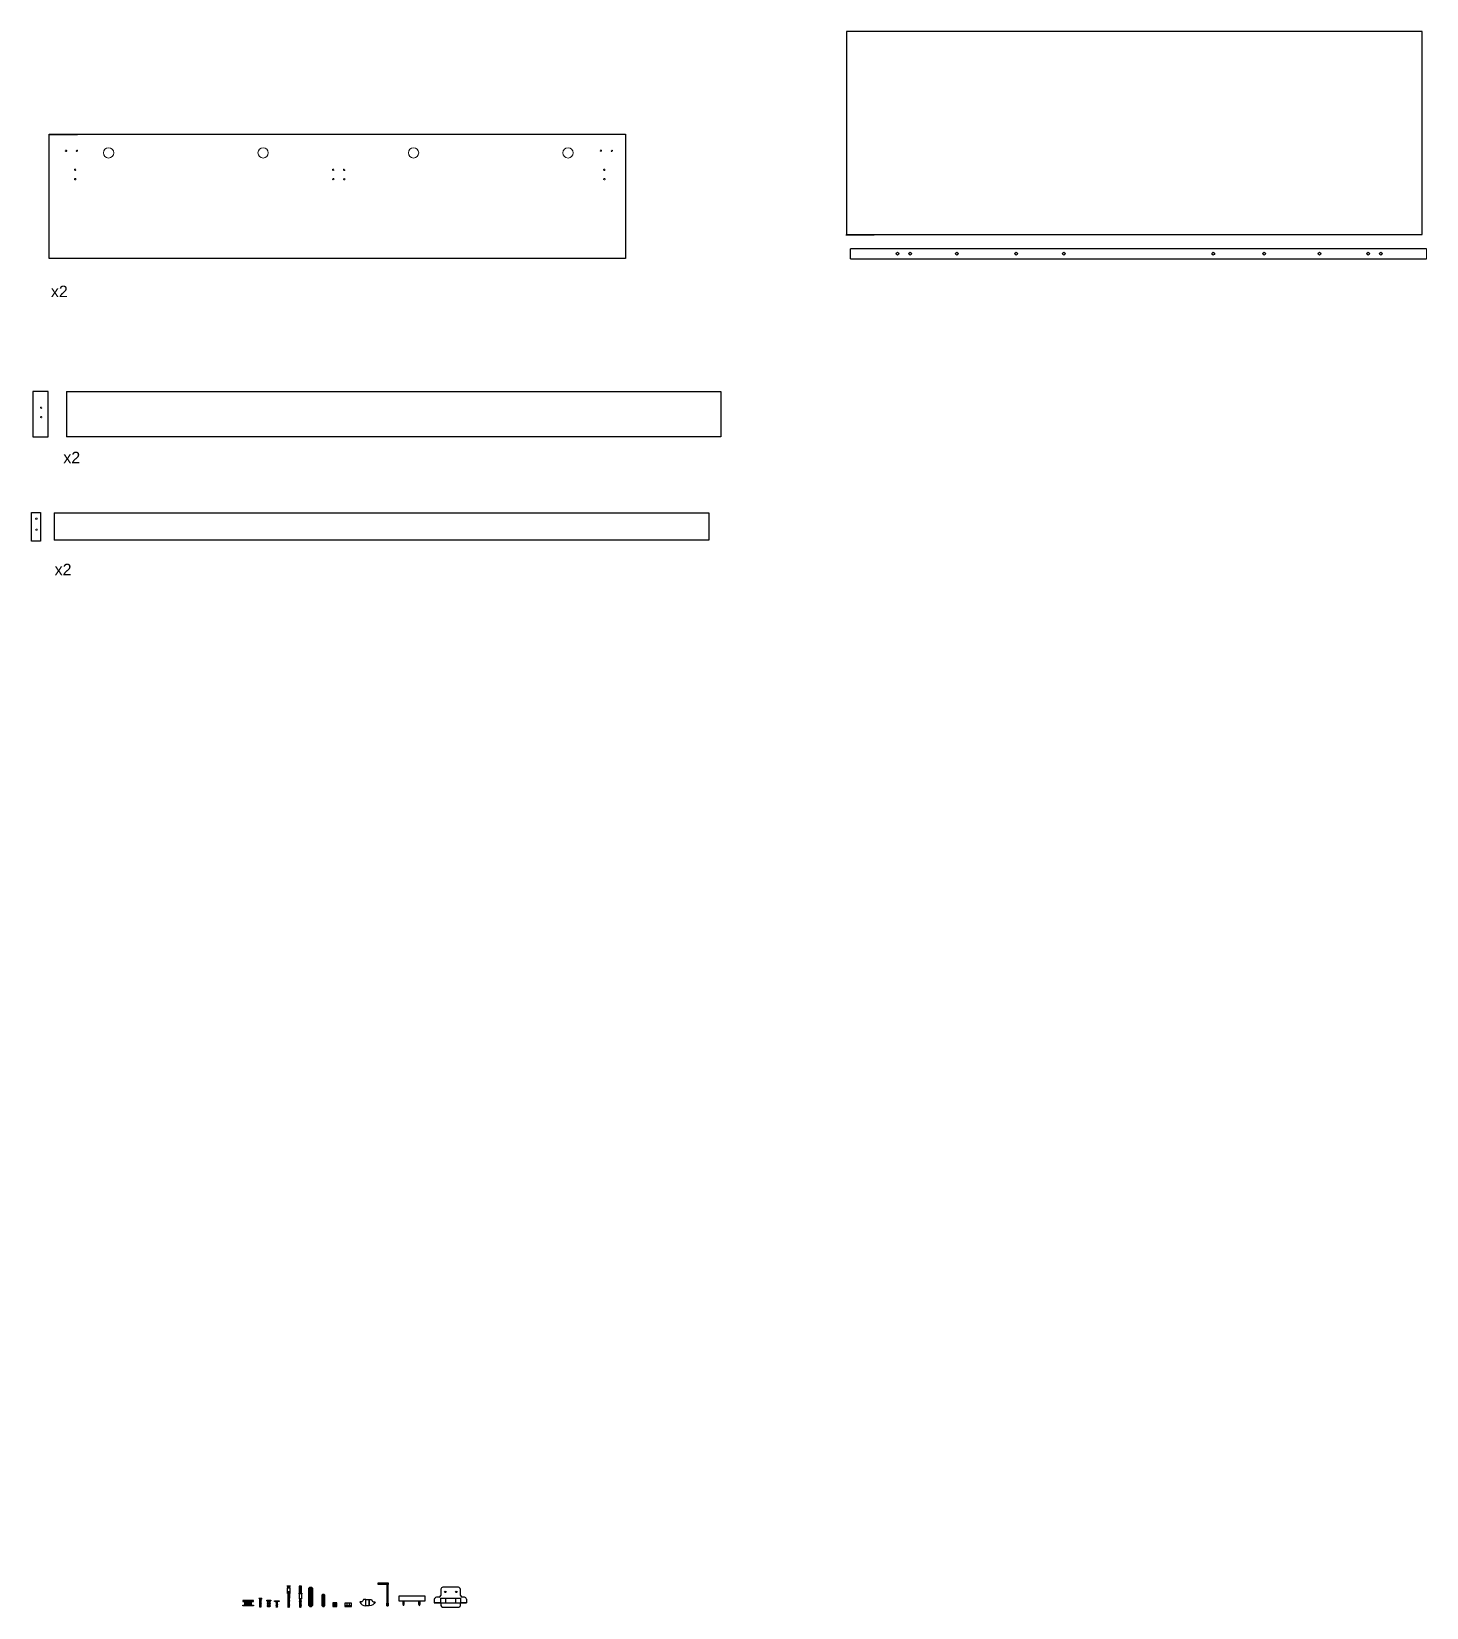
# Model space of a CAD drawing. Header units: millimetres. Extents: x -65822 to 124962, y -17646 to 50330.
# Drawn here: x -9522 to -5260, y 8195 to 13011 of the extents above; entities that cross this region are included whole.
import ezdxf

# ---------------------------------------------------------------- set-up
doc = ezdxf.new("R2010")
doc.units = ezdxf.units.MM
doc.header["$MEASUREMENT"] = 0
doc.linetypes.add('HIDDEN', pattern=[0.375, 0.25, -0.125])
for name, color, linetype, lineweight in [('Arredi', 1, 'Continuous', 30), ('Dettagli', 210, 'Continuous', 20), ('qqqqq', 2, 'Continuous', 9), ('Tratteggi', 2, 'HIDDEN', 15)]:
    doc.layers.add(name, color=color, linetype=linetype, lineweight=lineweight)
doc.layers.add('Testo', color=1, linetype='Continuous')
doc.layers.add('Viti', color=2, linetype='Continuous')
doc.styles.get("Standard").update_dxf_attribs({"font": 'Arial.ttf'})

msp = doc.modelspace()

# ---------------------------------------------------------------- texts
at = {"layer": 'Testo', "char_height": 35, "attachment_point": 1}
for insert in [(-9462.694, 12233.918), (-9424.682, 11726.385), (-9451.134, 11384.224)]:
    msp.add_mtext_dynamic_manual_height_columns('x2', width=211.5, gutter_width=175, heights=[0], dxfattribs=dict(at, insert=insert))

# ---------------------------------------------------------------- linework, layer by layer
at = {"layer": 'Arredi'}
for p, q in [((-9467.417, 12696.001), (-9381.149, 12696.001)), ((-7033.585, 12389.319), (-6947.317, 12389.319)), ((-7019.932, 12316.027), (-7019.932, 12346.027)), ((-5259.932, 12346.027), (-7019.932, 12346.027)), ((-7019.932, 12316.027), (-5259.932, 12316.027)), ((-9415.374, 11910.685), (-7415.374, 11910.685)), ((-9415.374, 11910.685), (-9415.374, 11772.435)), ((-7415.374, 11910.685), (-7415.374, 11772.435)), ((-7415.374, 11772.435), (-9415.374, 11772.435)), ((-9452.844, 11540.131), (-7452.844, 11540.131)), ((-9452.844, 11540.131), (-9452.844, 11456.609)), ((-7452.844, 11540.131), (-7452.844, 11456.609)), ((-7452.844, 11456.609), (-9452.844, 11456.609))]:
    msp.add_line(p, q, dxfattribs=at)
for points in [[(-7031.445, 13010.54), (-7031.445, 12390.54), (-5273.585, 12390.54), (-5273.585, 13010.54)], [(-9467.417, 12697.222), (-7707.417, 12697.222), (-7707.417, 12317.222), (-9467.417, 12317.222)], [(-9518.139, 11910.685), (-9518.139, 11772.435), (-9471.386, 11772.435), (-9471.386, 11910.685)], [(-9494.409, 11540.427), (-9494.409, 11453.694), (-9521.82, 11453.694), (-9521.82, 11540.427)]]:
    msp.add_lwpolyline(points, close=True, dxfattribs=at)
at = {"layer": 'Dettagli'}
for centre in [(-9286.175, 12639.753), (-8814.221, 12639.753), (-8354.69, 12639.753), (-7882.735, 12639.753)]:
    msp.add_circle(centre, 15.787, dxfattribs=at)
at = {"layer": 'qqqqq', "color": 0}
msp.add_line((-5259.932, 12316.027), (-5259.932, 12346.027), dxfattribs=at)
at = {"layer": 'Tratteggi'}
for centre in [(-9416.61, 12646.042), (-9383.064, 12646.042), (-7782.441, 12646.042), (-7748.895, 12646.042), (-9388.395, 12588.167), (-8599.942, 12588.167), (-8566.396, 12588.167), (-7771.845, 12588.167), (-9388.395, 12559.442), (-8599.942, 12559.442), (-8566.396, 12559.442), (-7771.845, 12559.442), (-9492.647, 11861.022), (-9492.647, 11832.296), (-9506.994, 11521.938), (-9506.994, 11488.392)]:
    msp.add_circle(centre, 2.233, dxfattribs=at)
at = {"layer": 'Viti'}
for p, q in [((-8739.461, 8243.919), (-8732.479, 8243.919)), ((-8739.461, 8243.385), (-8732.479, 8243.385)), ((-8737.905, 8197.792), (-8737.905, 8237.483)), ((-8737.905, 8237.483), (-8733.991, 8237.483)), ((-8733.991, 8237.483), (-8733.991, 8223.246)), ((-8733.962, 8198.001), (-8733.991, 8237.483)), ((-8703.172, 8258.898), (-8703.172, 8259.969)), ((-8703.172, 8257.519), (-8703.172, 8258.56)), ((-8703.172, 8256.323), (-8703.172, 8257.181)), ((-8703.172, 8255.127), (-8703.172, 8255.985)), ((-8703.172, 8253.931), (-8703.172, 8254.789)), ((-8703.172, 8252.868), (-8703.172, 8253.592)), ((-8703.172, 8251.672), (-8703.172, 8252.529)), ((-8703.172, 8250.475), (-8703.172, 8251.333)), ((-8703.172, 8249.412), (-8703.172, 8250.137)), ((-8703.172, 8248.349), (-8703.172, 8249.074)), ((-8703.172, 8247.419), (-8703.172, 8248.011)), ((-8703.172, 8246.489), (-8703.172, 8247.081)), ((-8703.172, 8245.559), (-8703.172, 8246.151)), ((-8703.172, 8244.628), (-8703.172, 8245.22)), ((-8703.172, 8243.698), (-8703.172, 8244.29)), ((-8703.172, 8242.768), (-8703.172, 8243.36)), ((-8703.172, 8241.971), (-8703.172, 8242.43)), ((-8703.172, 8241.04), (-8703.172, 8241.632)), ((-8703.172, 8240.243), (-8703.172, 8240.702)), ((-8703.172, 8239.446), (-8703.172, 8239.905)), ((-8703.172, 8238.868), (-8703.172, 8239.108)), ((-8697.341, 8238.868), (-8697.341, 8259.969)), ((-8674.792, 8201.455), (-8674.792, 8253.842)), ((-8674.792, 8253.842), (-8663.067, 8253.842)), ((-8672.442, 8252.169), (-8672.442, 8203.128)), ((-8670.087, 8252.169), (-8670.087, 8203.128)), ((-8667.732, 8252.169), (-8667.732, 8203.128)), ((-8665.377, 8252.169), (-8665.377, 8203.128)), ((-8663.067, 8253.842), (-8663.067, 8200.927)), ((-8463.02, 8269.305), (-8458.627, 8269.305)), ((-8463.02, 8267.879), (-8458.627, 8267.879)), ((-8463.02, 8266.274), (-8458.493, 8266.274)), ((-8824.498, 8220.85), (-8827.499, 8223.184)), ((-8827.499, 8223.184), (-8818.162, 8223.184)), ((-8824.498, 8197.377), (-8824.498, 8220.85)), ((-8824.498, 8197.377), (-8820.553, 8197.377)), ((-8818.162, 8223.184), (-8820.626, 8220.884)), ((-8820.553, 8197.377), (-8820.579, 8220.928)), ((-8774.328, 8211.414), (-8775.308, 8210.851)), ((-8775.308, 8210.851), (-8774.303, 8210.733)), ((-8774.328, 8209.12), (-8775.308, 8208.557)), ((-8775.308, 8208.557), (-8774.303, 8208.438)), ((-8774.328, 8206.825), (-8775.308, 8206.263)), ((-8775.308, 8206.263), (-8774.303, 8206.144)), ((-8774.328, 8204.531), (-8775.308, 8203.968)), ((-8775.308, 8203.968), (-8774.303, 8203.85)), ((-8774.328, 8202.237), (-8775.308, 8201.674)), ((-8775.308, 8201.674), (-8774.303, 8201.556)), ((-8774.328, 8199.942), (-8775.308, 8199.38)), ((-8775.308, 8199.38), (-8774.303, 8199.261)), ((-8774.328, 8197.648), (-8775.308, 8197.086)), ((-8775.308, 8197.086), (-8774.303, 8196.967)), ((-8774.328, 8212.924), (-8774.311, 8211.417)), ((-8770.406, 8212.114), (-8774.328, 8211.414)), ((-8770.406, 8209.82), (-8774.328, 8209.12)), ((-8770.406, 8207.526), (-8774.328, 8206.825)), ((-8770.406, 8205.231), (-8774.328, 8204.531)), ((-8770.406, 8202.937), (-8774.328, 8202.237)), ((-8770.406, 8200.643), (-8774.328, 8199.942)), ((-8770.406, 8198.349), (-8774.328, 8197.648)), ((-8774.303, 8210.733), (-8770.404, 8211.431)), ((-8774.303, 8210.733), (-8774.286, 8209.127)), ((-8774.303, 8208.438), (-8770.404, 8209.137)), ((-8774.303, 8206.144), (-8770.404, 8206.843)), ((-8774.303, 8203.85), (-8770.404, 8204.548)), ((-8774.303, 8201.556), (-8770.404, 8202.254)), ((-8774.303, 8199.261), (-8770.404, 8199.96)), ((-8774.303, 8196.967), (-8770.404, 8197.666)), ((-8774.278, 8208.443), (-8774.26, 8206.837)), ((-8774.253, 8206.153), (-8774.235, 8204.548)), ((-8774.227, 8203.863), (-8774.209, 8202.258)), ((-8774.202, 8201.574), (-8774.184, 8199.968)), ((-8774.177, 8199.284), (-8774.159, 8197.678)), ((-8774.151, 8196.994), (-8770.436, 8196.994)), ((-8770.436, 8196.994), (-8770.435, 8197.66)), ((-8770.433, 8198.344), (-8770.43, 8199.955)), ((-8770.429, 8200.639), (-8770.425, 8202.25)), ((-8770.424, 8202.934), (-8770.421, 8204.545)), ((-8770.42, 8205.229), (-8770.416, 8206.84)), ((-8770.415, 8207.524), (-8770.412, 8209.135)), ((-8770.41, 8209.819), (-8770.407, 8211.431)), ((-8770.406, 8212.114), (-8770.404, 8212.924)), ((-8769.423, 8211.906), (-8770.406, 8212.114)), ((-8769.423, 8209.612), (-8770.406, 8209.82)), ((-8769.423, 8207.318), (-8770.406, 8207.526)), ((-8769.423, 8205.023), (-8770.406, 8205.231)), ((-8769.423, 8202.729), (-8770.406, 8202.937)), ((-8769.423, 8200.435), (-8770.406, 8200.643)), ((-8769.423, 8198.141), (-8770.406, 8198.349)), ((-8770.404, 8211.431), (-8769.423, 8211.906)), ((-8770.404, 8209.137), (-8769.423, 8209.612)), ((-8770.404, 8206.843), (-8769.423, 8207.318)), ((-8770.404, 8204.548), (-8769.423, 8205.023)), ((-8770.404, 8202.254), (-8769.423, 8202.729)), ((-8770.404, 8199.96), (-8769.423, 8200.435)), ((-8770.404, 8197.666), (-8769.423, 8198.141)), ((-8737.864, 8197.807), (-8737.858, 8197.801)), ((-8737.527, 8197.359), (-8735.991, 8195.31)), ((-8735.991, 8195.31), (-8733.994, 8197.932)), ((-8702.336, 8197.909), (-8702.336, 8221.572)), ((-8702.225, 8197.433), (-8700.228, 8195.185)), ((-8700.228, 8195.185), (-8698.393, 8197.633)), ((-8698.393, 8198.614), (-8698.41, 8221.572)), ((-8698.393, 8197.633), (-8698.393, 8198.118)), ((-8663.067, 8200.927), (-8674.792, 8201.455)), ((-8633.73, 8200.286), (-8633.73, 8233.755)), ((-8633.73, 8233.755), (-8626.24, 8233.755)), ((-8626.24, 8199.949), (-8633.73, 8200.286)), ((-8632.229, 8232.686), (-8632.229, 8201.355)), ((-8630.724, 8232.686), (-8630.724, 8201.355)), ((-8629.22, 8232.686), (-8629.22, 8201.355)), ((-8627.715, 8232.686), (-8627.715, 8201.355)), ((-8626.24, 8233.755), (-8626.24, 8199.949)), ((-8558.945, 8208.666), (-8558.945, 8199.825)), ((-8550.898, 8208.666), (-8550.898, 8199.825)), ((-8516.385, 8212.088), (-8518.583, 8212.088)), ((-8500.443, 8219.904), (-8507.217, 8219.904)), ((-8500.398, 8200.151), (-8500.443, 8219.904)), ((-8489.924, 8200.151), (-8489.879, 8219.904)), ((-8489.879, 8219.904), (-8483.105, 8219.904)), ((-8473.937, 8212.088), (-8471.739, 8212.088)), ((-8435.523, 8208.831), (-8435.523, 8199.903)), ((-8433.702, 8208.831), (-8433.702, 8199.903)), ((-8386.557, 8204.041), (-8385.185, 8200.695)), ((-8385.185, 8200.695), (-8384.013, 8204.136)), ((-8338.029, 8204.041), (-8336.656, 8200.695)), ((-8336.656, 8200.695), (-8335.485, 8204.136)), ((-8291.555, 8220.293), (-8291.555, 8209.668)), ((-8192.993, 8221.016), (-8192.993, 8209.668))]:
    msp.add_line(p, q, dxfattribs=at)
for points in [[(-8740.63, 8260.852), (-8731.235, 8260.852), (-8731.235, 8259.852), (-8740.63, 8259.852)], [(-8739.461, 8254.861), (-8732.479, 8254.861), (-8732.479, 8237.565), (-8739.461, 8237.565)], [(-8738.364, 8259.836), (-8733.816, 8259.836), (-8733.816, 8254.861), (-8738.364, 8254.861)], [(-8704.577, 8238.868), (-8696.074, 8238.868), (-8696.074, 8236.681), (-8704.577, 8236.681)], [(-8704.164, 8260.315), (-8696.553, 8260.315), (-8696.553, 8259.969), (-8704.164, 8259.969)], [(-8463.02, 8270.279), (-8432.676, 8270.279), (-8432.676, 8265.425), (-8463.02, 8265.425)], [(-8463.02, 8270.279), (-8458.431, 8270.279), (-8458.431, 8265.425), (-8463.02, 8265.425)], [(-8432.676, 8265.425), (-8436.529, 8265.425), (-8436.529, 8199.903), (-8432.676, 8199.903)], [(-8843.979, 8216.797), (-8876.308, 8216.797), (-8876.308, 8213.644), (-8843.979, 8213.644)], [(-8876.308, 8202.608), (-8843.979, 8202.608), (-8843.979, 8200.131), (-8876.308, 8200.131)], [(-8849.651, 8213.696), (-8870.679, 8213.696), (-8870.679, 8210.941), (-8849.651, 8210.941)], [(-8849.651, 8210.941), (-8870.679, 8210.941), (-8870.679, 8208.187), (-8849.651, 8208.187)], [(-8849.651, 8208.187), (-8870.679, 8208.187), (-8870.679, 8205.432), (-8849.651, 8205.432)], [(-8849.651, 8205.432), (-8870.679, 8205.432), (-8870.679, 8202.677), (-8849.651, 8202.677)], [(-8802.756, 8217.95), (-8790.869, 8217.95), (-8790.869, 8215.777), (-8802.756, 8215.777)], [(-8800.119, 8215.777), (-8793.592, 8215.777), (-8793.592, 8196.92), (-8800.119, 8196.92)], [(-8779.465, 8215.561), (-8765.243, 8215.561), (-8765.243, 8212.961), (-8779.465, 8212.961)], [(-8601.494, 8207.637), (-8588.75, 8207.637), (-8588.75, 8209.51), (-8601.494, 8209.51)], [(-8601.494, 8205.765), (-8588.75, 8205.765), (-8588.75, 8207.637), (-8601.494, 8207.637)], [(-8601.494, 8201.698), (-8588.75, 8201.698), (-8588.75, 8205.765), (-8601.494, 8205.765)], [(-8601.494, 8199.825), (-8588.75, 8199.825), (-8588.75, 8201.698), (-8601.494, 8201.698)], [(-8601.494, 8197.953), (-8588.75, 8197.953), (-8588.75, 8199.825), (-8601.494, 8199.825)], [(-8565.025, 8199.825), (-8544.704, 8199.825), (-8544.704, 8208.666), (-8565.025, 8208.666)], [(-8565.025, 8197.953), (-8544.708, 8197.953), (-8544.708, 8199.825), (-8565.025, 8199.825)], [(-8500.443, 8219.904), (-8489.924, 8219.904), (-8489.924, 8200.151), (-8500.443, 8200.151)], [(-8432.676, 8199.903), (-8436.529, 8199.903), (-8436.529, 8208.831), (-8432.676, 8208.831)], [(-8432.676, 8199.903), (-8436.529, 8199.903), (-8436.529, 8199.903), (-8432.676, 8199.903)], [(-8398.207, 8230.573), (-8320.612, 8230.573), (-8320.612, 8214.328), (-8398.207, 8214.328)], [(-8291.555, 8209.668), (-8291.555, 8209.668), (-8271.317, 8209.668), (-8271.317, 8209.668)], [(-8271.317, 8207.914), (-8271.317, 8223.398), (-8211.316, 8223.398), (-8211.316, 8207.914)], [(-8271.317, 8207.914), (-8271.317, 8223.398), (-8257.065, 8223.398), (-8257.065, 8207.914)], [(-8211.315, 8209.641), (-8211.315, 8209.641), (-8192.993, 8209.668), (-8192.993, 8209.668)]]:
    msp.add_lwpolyline(points, close=True, dxfattribs=at)
for points in [[(-8739.461, 8235.007), (-8737.961, 8235.058), (-8733.919, 8235.787), (-8732.461, 8236.258), (-8733.961, 8236.274), (-8737.905, 8235.57), (-8739.461, 8235.007)], [(-8704.204, 8258.525), (-8702.704, 8258.576), (-8698.662, 8259.304), (-8697.204, 8259.775), (-8698.704, 8259.792), (-8702.649, 8259.087), (-8704.204, 8258.525)], [(-8704.204, 8257.145), (-8702.704, 8257.196), (-8698.662, 8257.925), (-8697.204, 8258.396), (-8698.704, 8258.412), (-8702.649, 8257.708), (-8704.204, 8257.145)], [(-8704.204, 8255.949), (-8702.704, 8256), (-8698.662, 8256.729), (-8697.204, 8257.2), (-8698.704, 8257.216), (-8702.649, 8256.512), (-8704.204, 8255.949)], [(-8704.204, 8254.754), (-8702.704, 8254.805), (-8698.662, 8255.533), (-8697.204, 8256.004), (-8698.704, 8256.021), (-8702.649, 8255.316), (-8704.204, 8254.754)], [(-8704.204, 8253.557), (-8702.704, 8253.608), (-8698.662, 8254.337), (-8697.204, 8254.808), (-8698.704, 8254.824), (-8702.649, 8254.12), (-8704.204, 8253.557)], [(-8704.204, 8252.494), (-8702.704, 8252.545), (-8698.662, 8253.274), (-8697.204, 8253.745), (-8698.704, 8253.761), (-8702.649, 8253.057), (-8704.204, 8252.494)], [(-8704.204, 8251.298), (-8702.704, 8251.349), (-8698.662, 8252.078), (-8697.204, 8252.549), (-8698.704, 8252.565), (-8702.649, 8251.861), (-8704.204, 8251.298)], [(-8704.204, 8250.102), (-8702.704, 8250.153), (-8698.662, 8250.881), (-8697.204, 8251.352), (-8698.704, 8251.369), (-8702.649, 8250.665), (-8704.204, 8250.102)], [(-8704.204, 8249.039), (-8702.704, 8249.09), (-8698.662, 8249.818), (-8697.204, 8250.289), (-8698.704, 8250.306), (-8702.649, 8249.602), (-8704.204, 8249.039)], [(-8704.204, 8247.976), (-8702.704, 8248.027), (-8698.662, 8248.755), (-8697.204, 8249.226), (-8698.704, 8249.243), (-8702.649, 8248.539), (-8704.204, 8247.976)], [(-8704.204, 8247.046), (-8702.704, 8247.097), (-8698.662, 8247.825), (-8697.204, 8248.296), (-8698.704, 8248.313), (-8702.649, 8247.608), (-8704.204, 8247.046)], [(-8704.204, 8246.116), (-8702.704, 8246.167), (-8698.662, 8246.895), (-8697.204, 8247.366), (-8698.704, 8247.383), (-8702.649, 8246.678), (-8704.204, 8246.116)], [(-8704.204, 8245.185), (-8702.704, 8245.236), (-8698.662, 8245.965), (-8697.204, 8246.436), (-8698.704, 8246.452), (-8702.649, 8245.748), (-8704.204, 8245.185)], [(-8704.204, 8244.255), (-8702.704, 8244.306), (-8698.662, 8245.034), (-8697.204, 8245.505), (-8698.704, 8245.522), (-8702.649, 8244.818), (-8704.204, 8244.255)], [(-8704.204, 8243.325), (-8702.704, 8243.376), (-8698.662, 8244.104), (-8697.204, 8244.575), (-8698.704, 8244.592), (-8702.649, 8243.887), (-8704.204, 8243.325)], [(-8704.204, 8242.395), (-8702.704, 8242.446), (-8698.662, 8243.174), (-8697.204, 8243.645), (-8698.704, 8243.662), (-8702.649, 8242.957), (-8704.204, 8242.395)], [(-8704.204, 8241.597), (-8702.704, 8241.648), (-8698.662, 8242.377), (-8697.204, 8242.848), (-8698.704, 8242.864), (-8702.649, 8242.16), (-8704.204, 8241.597)], [(-8704.204, 8240.667), (-8702.704, 8240.718), (-8698.662, 8241.446), (-8697.204, 8241.917), (-8698.704, 8241.934), (-8702.649, 8241.23), (-8704.204, 8240.667)], [(-8704.204, 8239.87), (-8702.704, 8239.921), (-8698.662, 8240.649), (-8697.204, 8241.12), (-8698.704, 8241.137), (-8702.649, 8240.432), (-8704.204, 8239.87)], [(-8704.204, 8239.073), (-8702.704, 8239.124), (-8698.662, 8239.852), (-8697.204, 8240.323), (-8698.704, 8240.34), (-8702.649, 8239.635), (-8704.204, 8239.073)], [(-8703.172, 8238.868), (-8697.341, 8238.868)], [(-8697.341, 8236.681), (-8697.341, 8221.572), (-8703.172, 8221.572), (-8703.172, 8236.681)], [(-8698.96, 8238.868), (-8698.662, 8238.922), (-8697.204, 8239.393), (-8698.704, 8239.409), (-8701.736, 8238.868)], [(-8674.792, 8253.842), (-8671.781, 8257.079), (-8666.036, 8257.079), (-8663.067, 8253.842)], [(-8633.73, 8233.755), (-8631.807, 8235.823), (-8628.136, 8235.823), (-8626.24, 8233.755)], [(-8271.317, 8251.048), (-8271.317, 8231.63)], [(-8217.416, 8256.907), (-8265.35, 8256.907)], [(-8211.316, 8231.733), (-8211.316, 8250.596)], [(-8826.053, 8215.832), (-8824.553, 8215.883), (-8820.511, 8216.612), (-8819.053, 8217.083), (-8820.553, 8217.099), (-8824.498, 8216.395), (-8826.053, 8215.832)], [(-8826.053, 8211.388), (-8824.553, 8211.439), (-8820.511, 8212.167), (-8819.053, 8212.638), (-8820.553, 8212.655), (-8824.498, 8211.95), (-8826.053, 8211.388)], [(-8826.053, 8206.943), (-8824.553, 8206.994), (-8820.511, 8207.723), (-8819.053, 8208.194), (-8820.553, 8208.21), (-8824.498, 8207.506), (-8826.053, 8206.943)], [(-8826.053, 8202.499), (-8824.553, 8202.55), (-8820.511, 8203.278), (-8819.053, 8203.749), (-8820.553, 8203.766), (-8824.498, 8203.062), (-8826.053, 8202.499)], [(-8826.053, 8198.055), (-8824.553, 8198.106), (-8820.511, 8198.834), (-8819.053, 8199.305), (-8820.553, 8199.322), (-8824.498, 8198.617), (-8826.053, 8198.055)], [(-8801.758, 8212.398), (-8800.119, 8213.175), (-8793.56, 8214.346), (-8791.92, 8214.318), (-8793.56, 8213.524), (-8800.119, 8212.352), (-8801.758, 8212.398)], [(-8801.758, 8208.853), (-8800.119, 8209.629), (-8793.56, 8210.801), (-8791.92, 8210.773), (-8793.56, 8209.979), (-8800.119, 8208.807), (-8801.758, 8208.853)], [(-8801.758, 8205.308), (-8800.119, 8206.084), (-8793.56, 8207.256), (-8791.92, 8207.228), (-8793.56, 8206.434), (-8800.119, 8205.262), (-8801.758, 8205.308)], [(-8801.758, 8201.763), (-8800.119, 8202.539), (-8793.56, 8203.711), (-8791.92, 8203.683), (-8793.56, 8202.889), (-8800.119, 8201.717), (-8801.758, 8201.763)], [(-8801.758, 8198.218), (-8800.119, 8198.994), (-8793.56, 8200.166), (-8791.92, 8200.138), (-8793.56, 8199.344), (-8800.119, 8198.172), (-8801.758, 8198.218)], [(-8739.461, 8232.785), (-8737.961, 8232.836), (-8733.919, 8233.564), (-8732.461, 8234.035), (-8733.961, 8234.052), (-8737.905, 8233.348), (-8739.461, 8232.785)], [(-8739.461, 8230.563), (-8737.961, 8230.614), (-8733.919, 8231.342), (-8732.461, 8231.813), (-8733.961, 8231.83), (-8737.905, 8231.126), (-8739.461, 8230.563)], [(-8739.461, 8228.341), (-8737.961, 8228.392), (-8733.919, 8229.12), (-8732.461, 8229.591), (-8733.961, 8229.608), (-8737.905, 8228.903), (-8739.461, 8228.341)], [(-8739.461, 8226.119), (-8737.961, 8226.17), (-8733.919, 8226.898), (-8732.461, 8227.369), (-8733.961, 8227.386), (-8737.905, 8226.681), (-8739.461, 8226.119)], [(-8739.461, 8223.896), (-8737.961, 8223.947), (-8733.919, 8224.676), (-8732.461, 8225.146), (-8733.961, 8225.163), (-8737.905, 8224.459), (-8739.461, 8223.896)], [(-8739.461, 8221.674), (-8737.961, 8221.725), (-8733.919, 8222.453), (-8732.461, 8222.924), (-8733.961, 8222.941), (-8737.905, 8222.237), (-8739.461, 8221.674)], [(-8739.461, 8219.452), (-8737.961, 8219.503), (-8733.919, 8220.231), (-8732.461, 8220.702), (-8733.961, 8220.719), (-8737.905, 8220.014), (-8739.461, 8219.452)], [(-8739.461, 8217.23), (-8737.961, 8217.281), (-8733.919, 8218.009), (-8732.461, 8218.48), (-8733.961, 8218.497), (-8737.905, 8217.792), (-8739.461, 8217.23)], [(-8739.461, 8215.007), (-8737.961, 8215.058), (-8733.919, 8215.787), (-8732.461, 8216.258), (-8733.961, 8216.274), (-8737.905, 8215.57), (-8739.461, 8215.007)], [(-8739.461, 8212.785), (-8737.961, 8212.836), (-8733.919, 8213.564), (-8732.461, 8214.035), (-8733.961, 8214.052), (-8737.905, 8213.348), (-8739.461, 8212.785)], [(-8739.461, 8210.563), (-8737.961, 8210.614), (-8733.919, 8211.342), (-8732.461, 8211.813), (-8733.961, 8211.83), (-8737.905, 8211.126), (-8739.461, 8210.563)], [(-8739.461, 8208.341), (-8737.961, 8208.392), (-8733.919, 8209.12), (-8732.461, 8209.591), (-8733.961, 8209.608), (-8737.905, 8208.903), (-8739.461, 8208.341)], [(-8739.461, 8206.119), (-8737.961, 8206.17), (-8733.919, 8206.898), (-8732.461, 8207.369), (-8733.961, 8207.386), (-8737.905, 8206.681), (-8739.461, 8206.119)], [(-8739.461, 8203.896), (-8737.961, 8203.947), (-8733.919, 8204.676), (-8732.461, 8205.146), (-8733.961, 8205.163), (-8737.905, 8204.459), (-8739.461, 8203.896)], [(-8739.461, 8201.674), (-8737.961, 8201.725), (-8733.919, 8202.453), (-8732.461, 8202.924), (-8733.961, 8202.941), (-8737.905, 8202.237), (-8739.461, 8201.674)], [(-8739.461, 8199.452), (-8737.961, 8199.503), (-8733.919, 8200.231), (-8732.461, 8200.702), (-8733.961, 8200.719), (-8737.905, 8200.014), (-8739.461, 8199.452)], [(-8739.461, 8197.23), (-8737.961, 8197.281), (-8733.919, 8198.009), (-8732.461, 8198.48), (-8733.961, 8198.497), (-8737.905, 8197.792), (-8739.461, 8197.23)], [(-8703.892, 8219.569), (-8702.392, 8219.62), (-8698.35, 8220.348), (-8696.892, 8220.819), (-8698.392, 8220.836), (-8702.336, 8220.132), (-8703.892, 8219.569)], [(-8703.892, 8217.347), (-8702.392, 8217.398), (-8698.35, 8218.126), (-8696.892, 8218.597), (-8698.392, 8218.614), (-8702.336, 8217.909), (-8703.892, 8217.347)], [(-8703.892, 8215.125), (-8702.392, 8215.176), (-8698.35, 8215.904), (-8696.892, 8216.375), (-8698.392, 8216.392), (-8702.336, 8215.687), (-8703.892, 8215.125)], [(-8703.892, 8212.903), (-8702.392, 8212.954), (-8698.35, 8213.682), (-8696.892, 8214.153), (-8698.392, 8214.17), (-8702.336, 8213.465), (-8703.892, 8212.903)], [(-8703.892, 8210.68), (-8702.392, 8210.731), (-8698.35, 8211.459), (-8696.892, 8211.93), (-8698.392, 8211.947), (-8702.336, 8211.243), (-8703.892, 8210.68)], [(-8703.892, 8208.458), (-8702.392, 8208.509), (-8698.35, 8209.237), (-8696.892, 8209.708), (-8698.392, 8209.725), (-8702.336, 8209.021), (-8703.892, 8208.458)], [(-8703.892, 8206.236), (-8702.392, 8206.287), (-8698.35, 8207.015), (-8696.892, 8207.486), (-8698.392, 8207.503), (-8702.336, 8206.798), (-8703.892, 8206.236)], [(-8703.892, 8204.014), (-8702.392, 8204.065), (-8698.35, 8204.793), (-8696.892, 8205.264), (-8698.392, 8205.281), (-8702.336, 8204.576), (-8703.892, 8204.014)], [(-8703.892, 8201.791), (-8702.392, 8201.842), (-8698.35, 8202.571), (-8696.892, 8203.042), (-8698.392, 8203.058), (-8702.336, 8202.354), (-8703.892, 8201.791)], [(-8703.892, 8199.569), (-8702.392, 8199.62), (-8698.35, 8200.348), (-8696.892, 8200.819), (-8698.392, 8200.836), (-8702.336, 8200.132), (-8703.892, 8199.569)], [(-8703.892, 8197.347), (-8702.392, 8197.398), (-8698.35, 8198.126), (-8696.892, 8198.597), (-8698.392, 8198.614), (-8702.336, 8197.909), (-8703.892, 8197.347)], [(-8674.792, 8201.455), (-8671.781, 8198.217), (-8666.036, 8198.217), (-8663.067, 8200.927)], [(-8633.73, 8200.286), (-8631.807, 8198.217), (-8628.136, 8198.217), (-8626.24, 8199.949)], [(-8386.557, 8204.041), (-8386.704, 8214.261), (-8384.159, 8214.261), (-8384.013, 8204.136)], [(-8338.029, 8204.041), (-8338.176, 8214.261), (-8335.631, 8214.261), (-8335.485, 8204.136)], [(-8276.683, 8226.254), (-8285.014, 8226.254)], [(-8271.317, 8207.914), (-8271.317, 8201.392)], [(-8266.2, 8195.838), (-8216.148, 8195.838)], [(-8211.316, 8223.398), (-8211.316, 8207.914), (-8225.568, 8207.917), (-8225.568, 8223.398)], [(-8211.316, 8200.631), (-8211.316, 8207.914)], [(-8198.614, 8226.254), (-8206.574, 8226.274)]]:
    msp.add_lwpolyline(points, dxfattribs=at)
for points in [[(-8518.583, 8212.088, 0.30010954), (-8500.398, 8200.151, -1.66209987)], [(-8507.369, 8219.986, -0.4025113), (-8516.385, 8212.088, -0.33850323)], [(-8471.739, 8212.088, -0.30010954), (-8489.924, 8200.151, 1.66209987)], [(-8482.953, 8219.986, 0.4025113), (-8473.937, 8212.088, 0.33850323)]]:
    msp.add_lwpolyline(points, format="xyb", dxfattribs=at)
for centre, radius in [((-6876.383, 12331.772), 4.183), ((-6837.345, 12331.772), 4.183), ((-6695.146, 12331.772), 4.183), ((-6513.47, 12331.772), 4.183), ((-6368.087, 12331.772), 4.183), ((-5911.141, 12331.772), 4.183), ((-5756.207, 12331.772), 4.183), ((-5586.892, 12331.772), 4.183), ((-5438.372, 12331.772), 4.183), ((-5399.108, 12331.772), 4.183), ((-8257.601, 8242.909), 2.233), ((-8224.055, 8242.909), 2.233)]:
    msp.add_circle(centre, radius, dxfattribs=at)
for centre, start, end in [((-8262.725, 8248.266), 106.896185, 162.058804), ((-8220.041, 8248.266), 14.950753, 73.103815), ((-8282.981, 8217.455), 103.006519, 161.684044), ((-8279.799, 8234.73), 290.187872, 339.920148), ((-8262.725, 8204.174), 197.941196, 247.37201), ((-8219.623, 8204.174), 292.62799, 336.899037), ((-8202.697, 8234.43), 197.377088, 244.574272), ((-8202.697, 8234.43), 295.129289, 295.818847), ((-8201.376, 8217.656), 21.845066, 73.18794)]:
    msp.add_arc(centre, 9.031, start, end, dxfattribs=at)

msp.set_redraw_order([(e.dxf.handle, doc.entitydb.next_handle()) for e in msp.query("TEXT MTEXT ATTDEF DIMENSION ARC_DIMENSION")])  # texts and dimensions are drawn at this point

doc.saveas('drawing.dxf')
